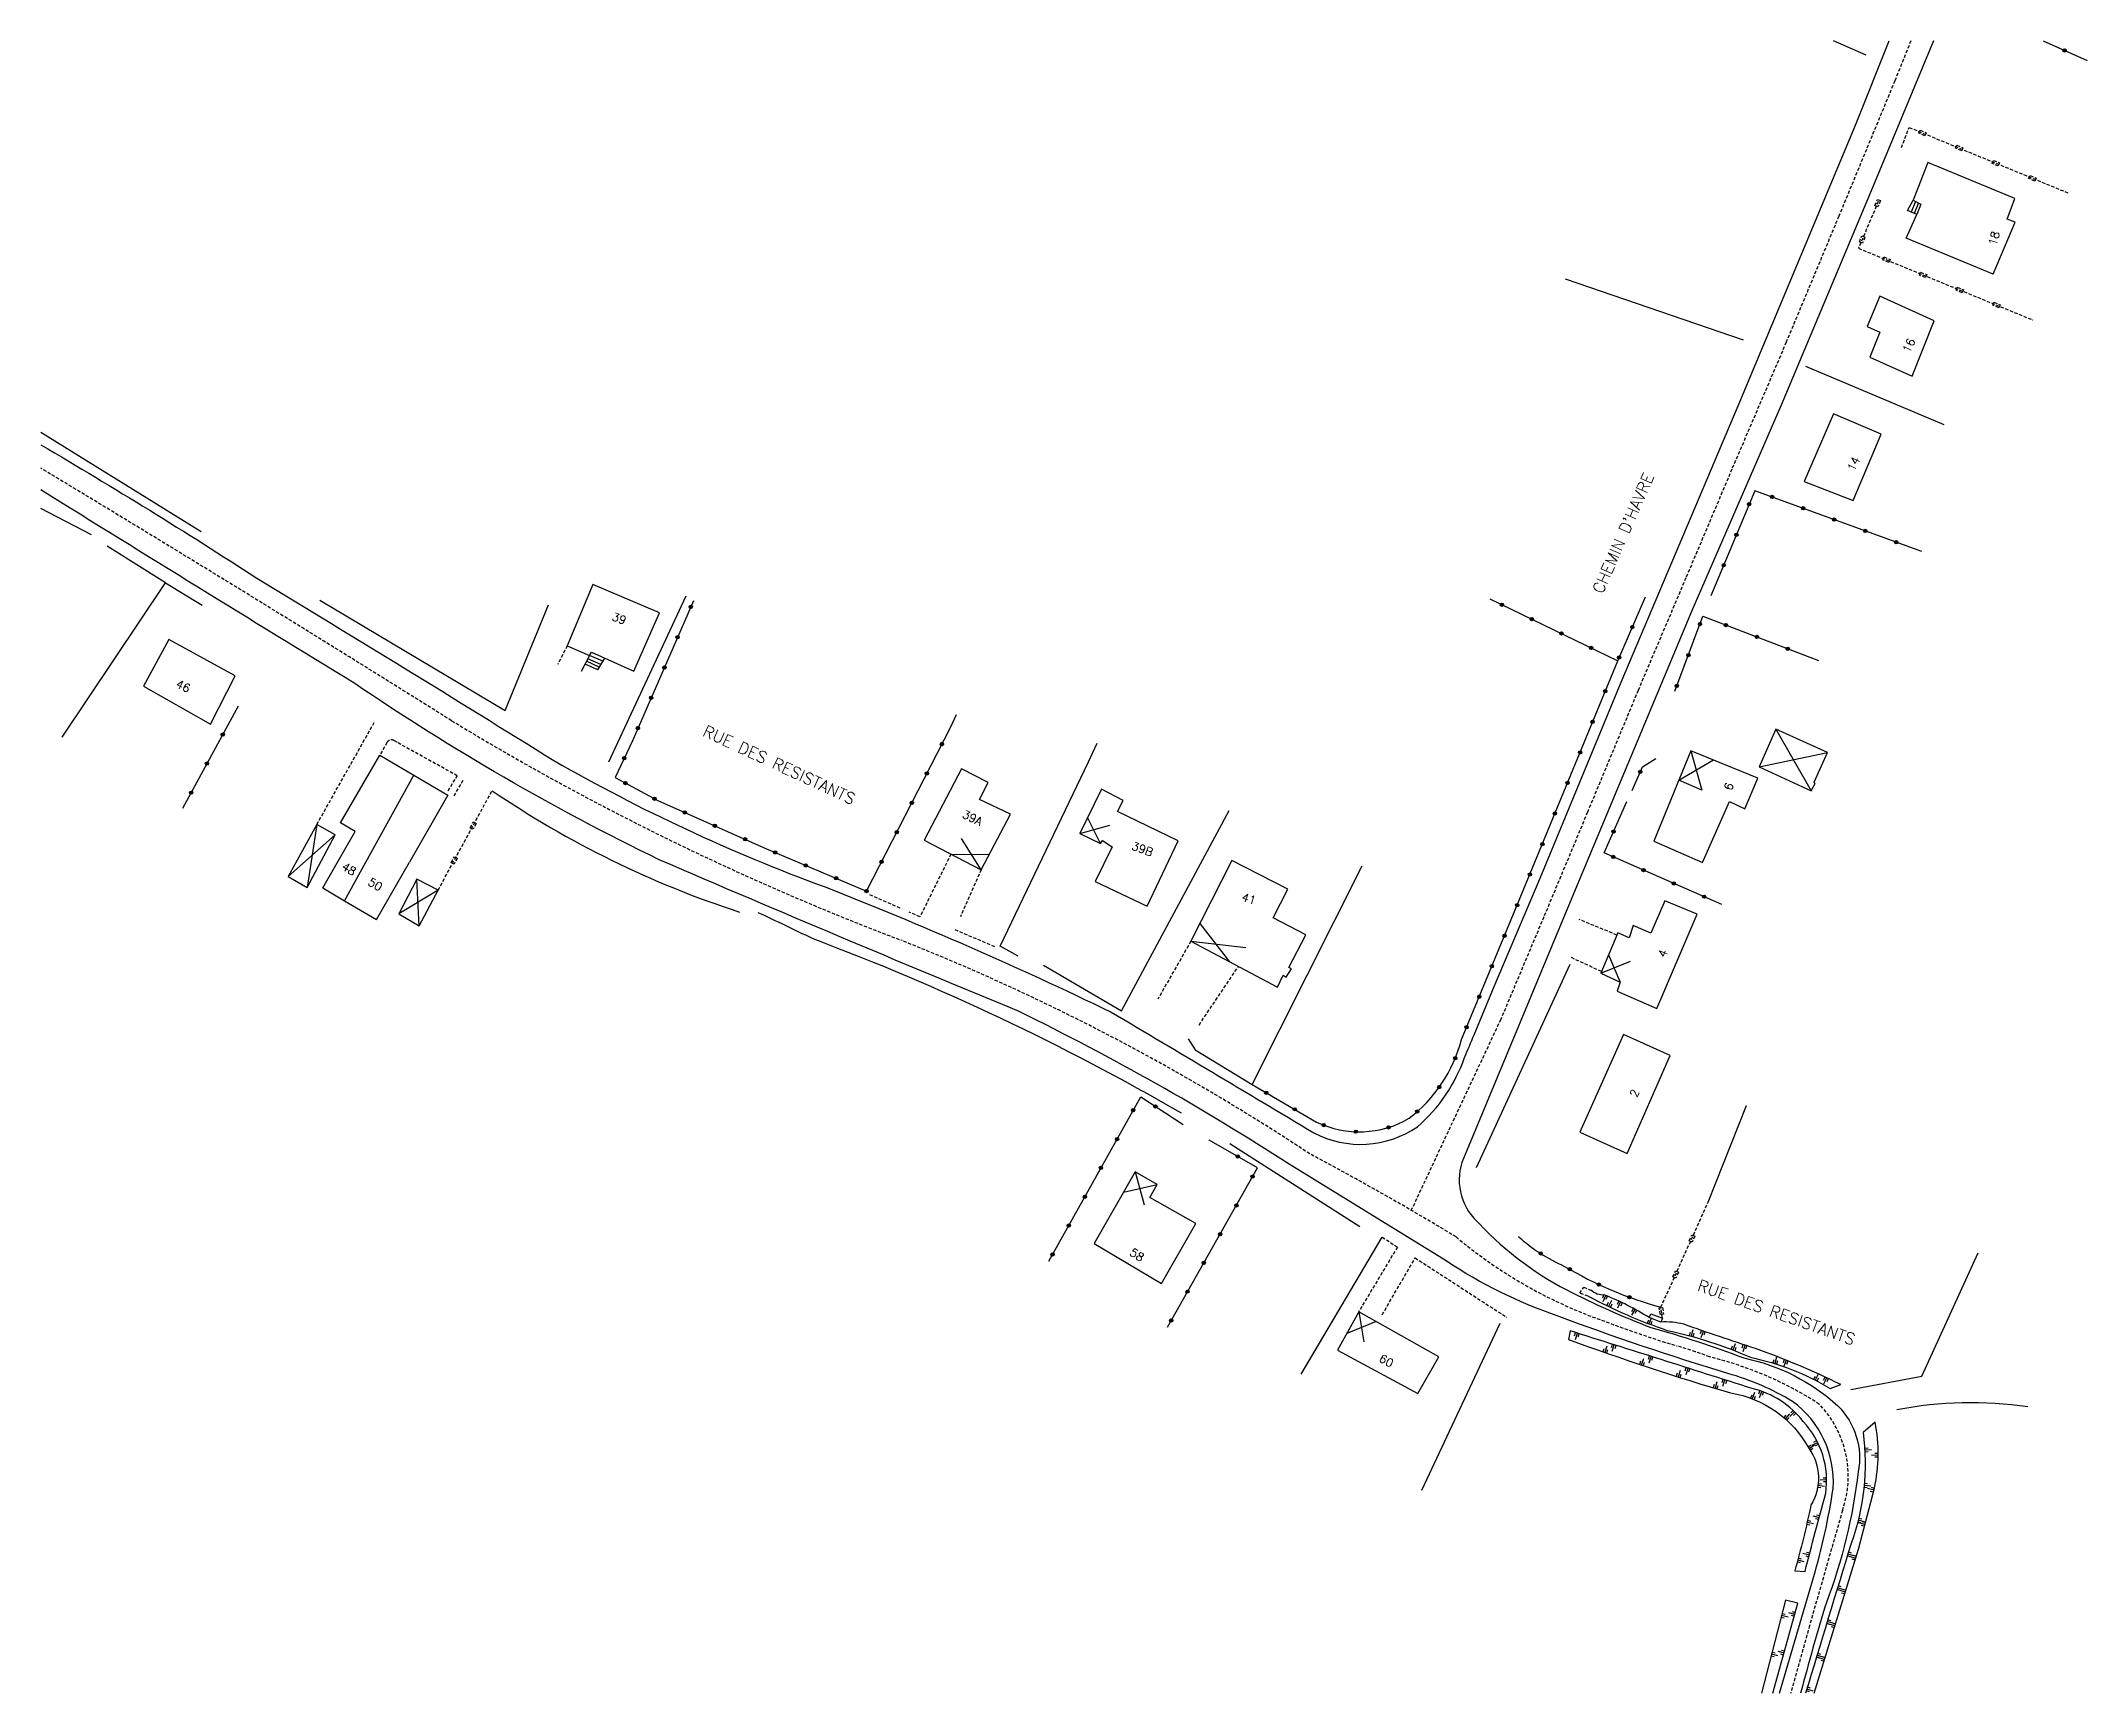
# Model space of a CAD drawing. Header units: millimetres. Extents: x 125000 to 126000, y 125000 to 126000.
# Drawn here: x 125000 to 125309.6, y 125250 to 125500 of the extents above; entities that cross this region are included whole.
import ezdxf
from ezdxf.enums import TextEntityAlignment as Align

# ---------------------------------------------------------------- set-up
doc = ezdxf.new("R2010")
doc.units = ezdxf.units.MM
doc.linetypes.add('DASHED', pattern=[0.75, 0.5, -0.25])
doc.layers.get('0').update_dxf_attribs({"linetype": 'CONTINUOUS'})
for name, color, linetype in [('W0001', 6, 'DASHED'), ('W0008', 7, 'CONTINUOUS'), ('W0100', 7, 'CONTINUOUS'), ('W0112', 1, 'DASHED'), ('W0211', 2, 'CONTINUOUS'), ('W0310', 3, 'CONTINUOUS'), ('W0322', 7, 'CONTINUOUS'), ('W0989', 7, 'CONTINUOUS'), ('W0991', 7, 'CONTINUOUS')]:
    doc.layers.add(name, color=color, linetype=linetype)
doc.styles.get("Standard").update_dxf_attribs({"font": 'romans.shx', "width": 0.85})

msp = doc.modelspace()

# ---------------------------------------------------------------- texts
at = {"layer": 'W0989'}
for s, rotation, p in [("CHEMIN D'HAVRE", 66.3669, (125239.43, 125425.52)), ('RUE DES RESISTANTS', 335.0077, (125111.73, 125390.44)), ('RUE DES RESISTANTS', 340.482, (125262.63, 125307.6))]:
    msp.add_text(s, height=1.75, rotation=rotation, dxfattribs=at).set_placement(p, align=Align.MIDDLE)
at = {"layer": 'W0991'}
for s, rotation, p in [('18', 74.232, (125295.54, 125470.13)), ('16', 64.1538, (125282.66, 125453.92)), ('14', 63.4092, (125274.3, 125436.01)), ('39', 339.7644, (125087.51, 125412.6)), ('46', 335.0507, (125021.53, 125402.37)), ('6', 71.5458, (125255.42, 125387.18)), ('39A', 334.1187, (125140.96, 125382.44)), ('39B', 340.2216, (125166.68, 125377.72)), ('48', 328.9196, (125046.62, 125374.71)), ('50', 329.8544, (125050.61, 125372.36)), ('41', 342.6643, (125182.8, 125370.2)), ('4', 67.8112, (125245.43, 125361.93)), ('2', 65.2987, (125241.14, 125340.76)), ('58', 327.9227, (125165.86, 125316.32)), ('60', 330.8299, (125203.6, 125300.29))]:
    msp.add_text(s, height=1.25, rotation=rotation, dxfattribs=at).set_placement(p, align=Align.MIDDLE)

# ---------------------------------------------------------------- blocks, each defined once
blk = doc.blocks.new('OH01')
at = {"layer": 'W0322', "color": 0}
for radius in [0.25, 0.15]:
    blk.add_circle((0, 0), radius, dxfattribs=at)
blk = doc.blocks.new('OH02')
at = {"layer": 'W0112', "color": 0}
for p, q in [((-0.5, 0.25), (0.5, 0.25)), ((-0.5, -0.25), (-0.5, 0.25)), ((0.5, 0.25), (0.5, -0.25)), ((0.5, -0.25), (-0.5, -0.25))]:
    blk.add_line(p, q, dxfattribs=at)
blk = doc.blocks.new('TP15')
at = {"color": 0}
for p, q in [((-0.29, 0.5), (-0.29, 0)), ((0, 1), (0, 0)), ((0.29, 0.5), (0.29, 0))]:
    blk.add_line(p, q, dxfattribs=at)

# ---------------------------------------------------------------- linework, layer by layer
at = {"layer": 'W0001'}
msp.add_lwpolyline([(125282.97, 125500), (125280.53, 125493.95), (125272.07, 125473.49), (125264.11, 125454.42), (125255.89, 125435.2), (125248.92, 125418.74), (125241.69, 125401.72), (125234.03, 125383.28), (125227.42, 125367.44), (125220.9, 125351.93), (125207.36, 125323.06)], dxfattribs=at)
msp.add_lwpolyline([(125000, 125435.34, -0.004383), (125062.15, 125397.13, 0.045792), (125130.14, 125363.93, -0.051862), (125192.01, 125331.59, -0.014257), (125214.15, 125319.02, 0.091243), (125236.84, 125306.18, 0.015201), (125247.58, 125302.52, -0.025407), (125252.52, 125300.87, -0.084341), (125269.13, 125293.71, -0.28134), (125272.62, 125277.63), (125267.64, 125260.24), (125264.78, 125250)], format="xyb", dxfattribs=at)
at = {"layer": 'W0008'}
for points in [[(125286.37, 125500), (125276.97, 125477.32), (125263.32, 125444.87), (125249.78, 125413.68), (125231.93, 125370.92), (125215.52, 125331.52, 0.308836), (125216.86, 125321.85, 0.087705), (125230.9, 125311, 0.02558), (125243.63, 125305.32, -0.023397), (125257.67, 125300.72, -0.134607), (125271.94, 125293.44, -0.247979), (125275, 125283.47, -0.060684), (125270.18, 125263.69, 0.011799), (125266.29, 125250, -6.792839)], [(125215.43, 125346.18, 0.000083), (125216.88, 125349.62), (125219.93, 125356.93), (125226.89, 125373.3), (125239.11, 125402.95), (125256.85, 125444.8), (125274.59, 125487.27), (125279.69, 125500)], [(125000, 125438.88, -0.011304), (125032.69, 125418.71, -0.003114), (125077.61, 125391.12, 0.042476), (125118.54, 125372.03, -0.019396), (125161.94, 125353.05, -0.001854), (125192.63, 125334.78, 0.278472), (125208.3, 125335.7, 0.13233), (125215.43, 125346.18, 0.111866)], [(125263.08, 125250), (125268.24, 125267.47, 0.033504), (125271.21, 125280.98, 0.258137), (125265.04, 125294.14, 0.06463), (125255.28, 125298.37, -0.015645), (125229.47, 125307.07, -0.062227), (125212.63, 125315.39), (125188.87, 125330.03, 0.030061), (125148.05, 125353.11, -0.003642), (125093.58, 125376.09, -0.03639), (125047.51, 125402.75, -0.002155), (125000, 125432.06, -3.496233)]]:
    msp.add_lwpolyline(points, format="xyb", dxfattribs=at)
at = {"layer": 'W0100'}
for points in [[(125295.44, 125464.71), (125298.76, 125472.59), (125297.56, 125473.05), (125298.72, 125476.14), (125285.52, 125481.58), (125283.31, 125475.91), (125284.46, 125475.31), (125283.86, 125473.73)], [(125295.44, 125464.71), (125282.26, 125470.13), (125283.86, 125473.73)], [(125283.86, 125473.73), (125282.47, 125474.34), (125283.31, 125475.91)], [(125283.68, 125475.72), (125283.02, 125474.1)], [(125284.13, 125475.48), (125283.47, 125473.9)], [(125230.66, 125464.01), (125257.58, 125454.77)], [(125283.16, 125449.28), (125286.48, 125457.64), (125278.26, 125461.37), (125276.35, 125456.78), (125278.26, 125455.92), (125276.77, 125452.15), (125283.16, 125449.28)], [(125274.25, 125430.47), (125278.46, 125440.52), (125271.26, 125443.58), (125266.84, 125433.32), (125274.25, 125430.47)], [(125089.7, 125404.62), (125093.6, 125413.46), (125083.5, 125417.74), (125079.64, 125408.47), (125083.02, 125406.98), (125083.33, 125407.49), (125089.7, 125404.62)], [(125025.66, 125396.6), (125029.4, 125403.95), (125019.36, 125409.42), (125015.54, 125402.35), (125025.66, 125396.6)], [(125083.02, 125406.98), (125081.77, 125404.58)], [(125084.27, 125404.84), (125082.34, 125405.67)], [(125084.5, 125405.23), (125082.58, 125406.13)], [(125084.74, 125405.63), (125082.77, 125406.5)], [(125085.04, 125406.13), (125083.02, 125406.98)], [(125084.27, 125404.84), (125085.31, 125406.6)], [(125260.02, 125390.15), (125267.9, 125386.55), (125268.48, 125387.65), (125268.34, 125387.84), (125270.35, 125392.33), (125262.53, 125395.86), (125260.02, 125390.15), (125270.35, 125392.33)], [(125262.53, 125395.86), (125267.9, 125386.55)], [(125259.81, 125388.46), (125249.68, 125392.6), (125244.09, 125378.92), (125251.44, 125375.66), (125255.52, 125384.89), (125257.83, 125383.81), (125259.81, 125388.46)], [(125249.68, 125392.6), (125251.35, 125386.61), (125247.86, 125388.15), (125253.08, 125391.21)], [(125047.56, 125380.35), (125045.33, 125381.7), (125051.27, 125391.9), (125061.6, 125385.89), (125055.79, 125375.71)], [(125142.3, 125374.59), (125146.71, 125382.99), (125142.02, 125385.2), (125143.35, 125387.81), (125139.31, 125389.83), (125133.65, 125379.04), (125142.3, 125374.59), (125139.31, 125379.33)], [(125045.93, 125369.87), (125056.45, 125388.89)], [(125167.38, 125369.07), (125172.11, 125378.94), (125162.89, 125383.38), (125163.75, 125385.05), (125160.5, 125386.77), (125157.2, 125380.09), (125160.36, 125378.56), (125160.64, 125378.99), (125162.13, 125378.04), (125159.55, 125372.79), (125167.38, 125369.07)], [(125037.42, 125373.54), (125040.31, 125371.88), (125044.53, 125379.86), (125041.76, 125381.43), (125037.42, 125373.54), (125044.53, 125379.86)], [(125041.76, 125381.43), (125040.31, 125371.88)], [(125042.66, 125371.84), (125047.56, 125380.35)], [(125157.2, 125380.09), (125161.74, 125381.33)], [(125160.36, 125378.56), (125158.39, 125382.5)], [(125137.71, 125376.95), (125143.5, 125376.88)], [(125050.77, 125367.06), (125055.79, 125375.71)], [(125174.01, 125363.76), (125187.13, 125356.82), (125187.98, 125358.61), (125188.45, 125358.35), (125189.26, 125359.59), (125188.84, 125359.8), (125191.43, 125364.74), (125186.49, 125367.33), (125188.71, 125371.63), (125180.19, 125375.99), (125174.01, 125363.76), (125182.34, 125362.84)], [(125042.66, 125371.84), (125045.93, 125369.87)], [(125057.25, 125366.12), (125060.11, 125371.51), (125056.88, 125373.14), (125054.14, 125367.91), (125057.25, 125366.12), (125056.88, 125373.14)], [(125060.11, 125371.51), (125054.14, 125367.91)], [(125045.93, 125369.87), (125050.77, 125367.06)], [(125244.53, 125353.59), (125250.63, 125367.87), (125245.74, 125369.9), (125243.62, 125364.97), (125240.97, 125366.14), (125240.32, 125364.28), (125238.63, 125365.06), (125236.04, 125358.91), (125238.98, 125357.57), (125238.5, 125356.19), (125244.53, 125353.59)], [(125175.37, 125366.43), (125179.88, 125360.65)], [(125237.22, 125361.72), (125238.98, 125357.57)], [(125236.04, 125358.91), (125240.54, 125360.73)], [(125240.05, 125331.64), (125246.57, 125346.49), (125239.47, 125349.63), (125232.9, 125334.87), (125240.05, 125331.64)], [(125169.55, 125311.98), (125174.75, 125321.04), (125167.8, 125325.01), (125168.91, 125326.97), (125165.57, 125328.88), (125159.36, 125318.02), (125169.55, 125311.98)], [(125165.57, 125328.88), (125166.95, 125323.9)], [(125163.81, 125325.8), (125168.91, 125326.97)], [(125208.36, 125295.32), (125211.52, 125300.89), (125199.42, 125307.71), (125196.22, 125301.9), (125208.36, 125295.32)], [(125202.06, 125306.23), (125197.61, 125304.43)], [(125199.42, 125307.71), (125200.18, 125303.17)], [(125243.37, 125306.81), (125243.62, 125307.39), (125245.37, 125306.74), (125245.13, 125306.13), (125243.37, 125306.81)]]:
    msp.add_lwpolyline(points, dxfattribs=at)
at = {"layer": 'W0112'}
for points in [[(125281.54, 125483.85), (125282.7, 125486.91), (125306.93, 125476.93)], [(125278.03, 125475.69), (125275.04, 125468.62), (125301.45, 125457.76)], [(125079.64, 125408.47), (125078.2, 125405.63)], [(125041.76, 125381.43), (125050.42, 125396.85)], [(125061.61, 125386.55), (125063.01, 125388.8), (125053.95, 125393.82)], [(125060.11, 125371.51), (125068.27, 125386.55)], [(125062.52, 125385.76), (125063.92, 125388.19)], [(125137.71, 125376.95), (125133.02, 125367.46), (125131.41, 125368.15)], [(125142.3, 125374.59), (125139.13, 125367.46)], [(125130.03, 125368.79), (125125.34, 125370.81)], [(125138.3, 125365.53), (125144.46, 125362.91)], [(125238.49, 125364.71), (125232.79, 125367.05)], [(125174.01, 125363.76), (125169.02, 125355.02)], [(125175.25, 125351.09), (125181.21, 125359.95)], [(125236.15, 125359.18), (125231.4, 125361.38)], [(125245.37, 125306.74), (125245.14, 125308.37), (125252.29, 125324.27)], [(125202.97, 125319.01), (125205.27, 125317.48), (125199.42, 125307.71)], [(125202.97, 125307.25), (125207.95, 125315.85), (125221.82, 125306.86)], [(125234.14, 125310.07), (125232.86, 125310.5), (125233.46, 125311.42), (125234.54, 125310.99)]]:
    msp.add_lwpolyline(points, dxfattribs=at)
msp.add_lwpolyline([(125053.95, 125393.82), (125053.45, 125394.13, 0.418245), (125052.37, 125393.84), (125051.27, 125391.9)], format="xyb", dxfattribs=at)
at = {"layer": 'W0211'}
for points in [[(125234.14, 125310.07, 0.041949), (125246.11, 125304.88, -0.05062), (125258.7, 125300.81, -0.086382), (125270.74, 125296.09), (125272.37, 125296.67, 0.031043), (125259.44, 125302.13, -0.005286), (125248.61, 125305.8, 0.081664), (125245.13, 125306.13, -4.864912)], [(125243.37, 125306.81, 0.044731), (125236.66, 125310.23, -0.216806), (125234.54, 125310.99, 0.406961)], [(125231.14, 125303.52, 0.017396), (125255.7, 125295.42, -0.229907), (125267.52, 125287.04, -0.303105), (125267.84, 125278.44, -0.017136), (125265.4, 125268.5), (125266.96, 125268.4, -0.00464), (125270.09, 125280.25, 0.227687), (125266.69, 125291.09, 0.172349), (125258.94, 125296.08, 0.00171), (125231.39, 125304.81), (125231.14, 125303.52)], [(125268.35, 125250), (125275.03, 125271.8), (125277.46, 125281.01, 0.102733), (125277.56, 125290.99), (125275.73, 125289.44, -0.122515), (125273.92, 125272.62, 0.000289), (125267.04, 125250, -0.028156)]]:
    msp.add_lwpolyline(points, format="xyb", dxfattribs=at)
msp.add_lwpolyline([(125262.09, 125250), (125265.88, 125263.59), (125264.01, 125264.06), (125260.37, 125250)], dxfattribs=at)
at = {"layer": 'W0310'}
for points in [[(125276.22, 125497.84), (125271.25, 125500)], [(125267.04, 125450.78), (125287.96, 125441.96)], [(125000, 125440.79), (125024.27, 125425.78)], [(125007.66, 125425.24), (125000, 125429.26)], [(125018.87, 125418), (125010, 125423.55)], [(125003.23, 125394.63), (125018.87, 125418), (125024.38, 125414.63)], [(125042.22, 125415.4), (125070.26, 125398.7), (125076.81, 125414.67)], [(125097.6, 125416), (125085.91, 125390.85)], [(125147.89, 125361.51), (125145.16, 125363.02), (125158.5, 125390.89), (125159.82, 125393.72)], [(125151.71, 125360.17), (125163.54, 125353.22), (125179.81, 125383.53)], [(125173.62, 125349.02), (125174.65, 125347.32), (125183.27, 125342.11), (125199.95, 125375.2)], [(125217.22, 125329.52), (125231.43, 125360.3)], [(125252.29, 125324.27), (125258.12, 125338.92)], [(125179.92, 125333.16), (125199.59, 125320.58)], [(125190.72, 125298.26), (125202.97, 125319.01)], [(125220.77, 125305.91), (125208.9, 125280.64)]]:
    msp.add_lwpolyline(points, dxfattribs=at)
for points in [[(125068.27, 125386.55, 0.071088), (125105.7, 125368.19, 0.158314)], [(125172.58, 125337.74, 0.041675), (125116.75, 125364.16, 0.006175), (125108.55, 125368.08, -3.194745)]]:
    msp.add_lwpolyline(points, format="xyb", dxfattribs=at)
at = {"layer": 'W0322'}
for points in [[(125302.99, 125500), (125309.63, 125497.03)], [(125284.61, 125422.74), (125259.34, 125431.94), (125252.72, 125416.05)], [(125098.75, 125415.3), (125089.51, 125394.09), (125086.91, 125388.52), (125093.33, 125385.08), (125109.45, 125377.91), (125124.93, 125371.34), (125137.64, 125396.12), (125138.54, 125398.09)], [(125219.26, 125415.57), (125238.61, 125406.22), (125242.82, 125415.88)], [(125247.24, 125401.61), (125251.5, 125412.94), (125269.01, 125406.25)], [(125021.45, 125383.91), (125029.91, 125399.41)], [(125240.79, 125386.59), (125242.35, 125390.17), (125244.38, 125391.42)], [(125254.36, 125369.34), (125236.58, 125377.13), (125240.01, 125384.92)], [(125152.51, 125315.34), (125166.42, 125340.23), (125172.84, 125336.04)], [(125170.48, 125305.39), (125184.12, 125329.49), (125176.78, 125333.68)]]:
    msp.add_lwpolyline(points, dxfattribs=at)
for points in [[(125183.27, 125342.11), (125193.04, 125336.41, 0.248323), (125207.06, 125336.97, 0.166201), (125214.97, 125348.89), (125223.71, 125369.96), (125238.61, 125406.22)], [(125223.58, 125319.07, 0.077107), (125230.58, 125314.57, 0.067317), (125245.14, 125308.37)]]:
    msp.add_lwpolyline(points, format="xyb", dxfattribs=at)
at = {"layer": 'W0989'}
msp.add_lwpolyline([(125273.9, 125295.93), (125284.65, 125297.95), (125293.17, 125316.63)], dxfattribs=at)
msp.add_lwpolyline([(125280.85, 125292.91, -0.08377), (125300.67, 125293.36, 0.787775)], format="xyb", dxfattribs=at)

# ---------------------------------------------------------------- block references
at = {"layer": 'W0112'}
for p, rotation in [((125284.74, 125486.07), 337.599133153046), ((125290.29, 125483.79), 337.599133153046), ((125295.83, 125481.5), 337.599133153046), ((125301.38, 125479.21), 337.599133153046), ((125277.94, 125475.47), 247.0641138208954), ((125275.6, 125469.95), 247.0641138208954), ((125279.26, 125466.89), 337.6504407274351), ((125284.81, 125464.6), 337.6504407274351), ((125290.36, 125462.32), 337.6504407274351), ((125295.91, 125460.04), 337.6504407274351), ((125065.41, 125381.27), 61.51017636907432), ((125062.55, 125376), 61.51017636907432), ((125249.83, 125318.79), 65.80482879356413), ((125247.37, 125313.32), 65.80482879356413), ((125245.22, 125307.8), 97.83676988964292)]:
    msp.add_blockref('OH02', p, dxfattribs=dict(at, rotation=rotation))
at = {"layer": 'W0211'}
for p, rotation in [((125236.79, 125310.17), 157.9574778771245), ((125237.23, 125308.5), 334.2616906236748), ((125239.05, 125309.18), 154.6053434787187), ((125241.25, 125308.06), 151.2532090803128), ((125243.34, 125305.87), 339.1594581344252), ((125232.5, 125304.46), 162.6027401214365), ((125238.09, 125302.7), 162.5233614330282), ((125249.72, 125304), 344.6636603829282), ((125251.58, 125304.77), 160.979036533915), ((125256.04, 125301.91), 338.8439641786313), ((125257.89, 125302.64), 161.6842816057735), ((125236.64, 125301.54), 340.6629624158119), ((125242.18, 125299.64), 341.5648389619947), ((125243.67, 125300.94), 162.4439827446199), ((125262.36, 125299.87), 342.7023524009767), ((125264.14, 125300.36), 158.1182673993459), ((125247.75, 125297.84), 342.4667155081773), ((125249.25, 125299.17), 162.3646040562116), ((125253.34, 125296.12), 343.3685920543601), ((125254.83, 125297.39), 162.2852253678033), ((125268.5, 125297.35), 332.5869196963619), ((125270.24, 125297.7), 154.7475665835719), ((125258.97, 125294.53), 338.8180379457079), ((125260.41, 125295.65), 160.3963891640766), ((125263.95, 125291.5), 318.5972255297455), ((125265.35, 125292.58), 136.028863907907), ((125267.58, 125286.95), 305.0817012522214), ((125268.87, 125287.94), 116.2842593249806), ((125276, 125286.74), 273.3670823540737), ((125278.02, 125286.02), 89.53134979597445), ((125268.91, 125281.39), 261.7929721062482), ((125270.22, 125282.3), 90.7273538159716), ((125275.9, 125281.4), 264.6360030082825), ((125277.39, 125280.73), 75.18038498092412), ((125267.27, 125275.81), 257.1503603776111), ((125269.1, 125276.58), 75.02096486249901), ((125275, 125276.15), 255.9049236624913), ((125276.02, 125275.57), 75.18038498092412), ((125265.85, 125270.13), 254.9057266180577), ((125267.61, 125270.92), 75.52898519808178), ((125273.44, 125271.04), 253.0683101328723), ((125274.61, 125270.42), 72.97919717334463), ((125271.88, 125265.93), 253.0832489252978), ((125273.04, 125265.32), 72.97919717334463), ((125265.42, 125261.92), 74.4369175670257), ((125263.41, 125261.73), 255.454584588792), ((125270.33, 125260.82), 253.0981877177235), ((125271.48, 125260.21), 72.97919717334463), ((125263.79, 125256.09), 74.4369175670257), ((125261.89, 125255.87), 255.454584588792), ((125268.78, 125255.71), 253.113126510149), ((125269.92, 125255.11), 72.97919717334463), ((125267.23, 125250.6), 253.1280653025747)]:
    msp.add_blockref('TP15', p, dxfattribs=dict(at, rotation=rotation))
at = {"layer": 'W0322'}
for p, rotation in [((125306.23, 125498.56), 335.9297609122272), ((125258.49, 125429.9), 247.3767943969762), ((125261.96, 125430.99), 159.9960035808319), ((125266.66, 125429.28), 159.9960035808319), ((125271.36, 125427.56), 159.9960035808319), ((125256.57, 125425.28), 247.3767943969762), ((125276.06, 125425.85), 159.9960035808319), ((125280.75, 125424.14), 159.9960035808319), ((125254.64, 125420.67), 247.3767943969762), ((125098.34, 125414.35), 246.455300011713), ((125221.09, 125414.69), 334.2041983468428), ((125225.59, 125412.51), 334.2041983468428), ((125240.82, 125411.3), 66.44411493578168), ((125251.06, 125411.75), 69.38064864711964), ((125254.99, 125411.6), 339.0841557605562), ((125096.34, 125409.77), 246.455300011713), ((125230.09, 125410.34), 334.2041983468428), ((125234.59, 125408.16), 334.2041983468428), ((125259.66, 125409.82), 339.0841557605562), ((125264.33, 125408.03), 339.0841557605562), ((125094.34, 125405.18), 246.455300011713), ((125238.82, 125406.72), 66.44411493578168), ((125249.3, 125407.07), 69.38064864711964), ((125236.71, 125401.6), 67.6679973565697), ((125247.54, 125402.4), 69.38064864711964), ((125092.34, 125400.6), 246.455300011713), ((125090.35, 125396.01), 246.455300011713), ((125234.81, 125396.97), 67.6679973565697), ((125027.52, 125395.03), 61.36251264036025), ((125136.34, 125393.6), 62.85261007699858), ((125232.91, 125392.35), 67.6679973565697), ((125025.12, 125390.64), 61.36251264036025), ((125088.28, 125391.46), 245.0014855319189), ((125134.06, 125389.15), 62.85261007699858), ((125242.01, 125389.4), 66.477922140013), ((125022.72, 125386.25), 61.36251264036025), ((125088.46, 125387.69), 331.8481543963529), ((125231.01, 125387.72), 67.6679973565697), ((125092.86, 125385.33), 331.8481543963529), ((125097.42, 125383.26), 336.0110211950326), ((125131.78, 125384.7), 62.85261007699858), ((125229.11, 125383.1), 67.6679973565697), ((125101.98, 125381.23), 336.0110211950326), ((125129.5, 125380.25), 62.85261007699858), ((125237.99, 125380.35), 66.22681230308892), ((125106.55, 125379.2), 336.0110211950326), ((125111.13, 125377.2), 337.0152263860826), ((125227.21, 125378.47), 67.6679973565697), ((125115.74, 125375.24), 337.0152263860826), ((125127.22, 125375.8), 62.85261007699858), ((125225.31, 125373.85), 67.6679973565697), ((125237.94, 125376.53), 156.3415456723394), ((125242.52, 125374.53), 156.3415456723394), ((125120.34, 125373.29), 337.0152263860826), ((125124.94, 125371.36), 62.85261007699858), ((125247.1, 125372.52), 156.3415456723394), ((125251.68, 125370.51), 156.3415456723394), ((125223.41, 125369.22), 67.46453841812847), ((125221.49, 125364.6), 67.46453841812847), ((125219.57, 125359.99), 67.46453841812847), ((125217.66, 125355.37), 67.46453841812847), ((125215.74, 125350.75), 67.46453841812847), ((125214.02, 125346.06), 67.57273337760131), ((125185.42, 125340.85), 329.7541491276853), ((125211.61, 125341.69), 54.62125951188683), ((125165.28, 125338.2), 60.81572875865015), ((125168.65, 125338.77), 326.8824167247403), ((125189.74, 125338.33), 329.7541491276853), ((125208.28, 125337.98), 41.66978564617236), ((125162.84, 125333.83), 60.81572875865015), ((125194.13, 125335.94), 338.9049996426319), ((125199, 125334.95), 358.0088840341782), ((125203.94, 125335.6), 17.11276842572447), ((125181.12, 125331.2), 150.2827968820352), ((125160.4, 125329.47), 60.81572875865015), ((125183.36, 125328.15), 60.49657094696911), ((125157.97, 125325.1), 60.81572875865015), ((125180.9, 125323.79), 60.49657094696911), ((125155.53, 125320.74), 60.81572875865015), ((125178.43, 125319.44), 60.49657094696911), ((125153.09, 125316.37), 60.81572875865015), ((125175.97, 125315.09), 60.49657094696911), ((125226.95, 125316.52), 327.3834959516857), ((125231.34, 125314.13), 330.0715567423512), ((125235.77, 125311.82), 334.9207739399696), ((125173.51, 125310.74), 60.49657094696911), ((125240.38, 125309.89), 339.7699911375881), ((125171.05, 125306.39), 60.49657094696911)]:
    msp.add_blockref('OH01', p, dxfattribs=dict(at, rotation=rotation))

msp.set_redraw_order([(e.dxf.handle, doc.entitydb.next_handle()) for e in msp.query("TEXT MTEXT ATTDEF DIMENSION ARC_DIMENSION")])  # texts and dimensions are drawn at this point

doc.saveas('drawing.dxf')
